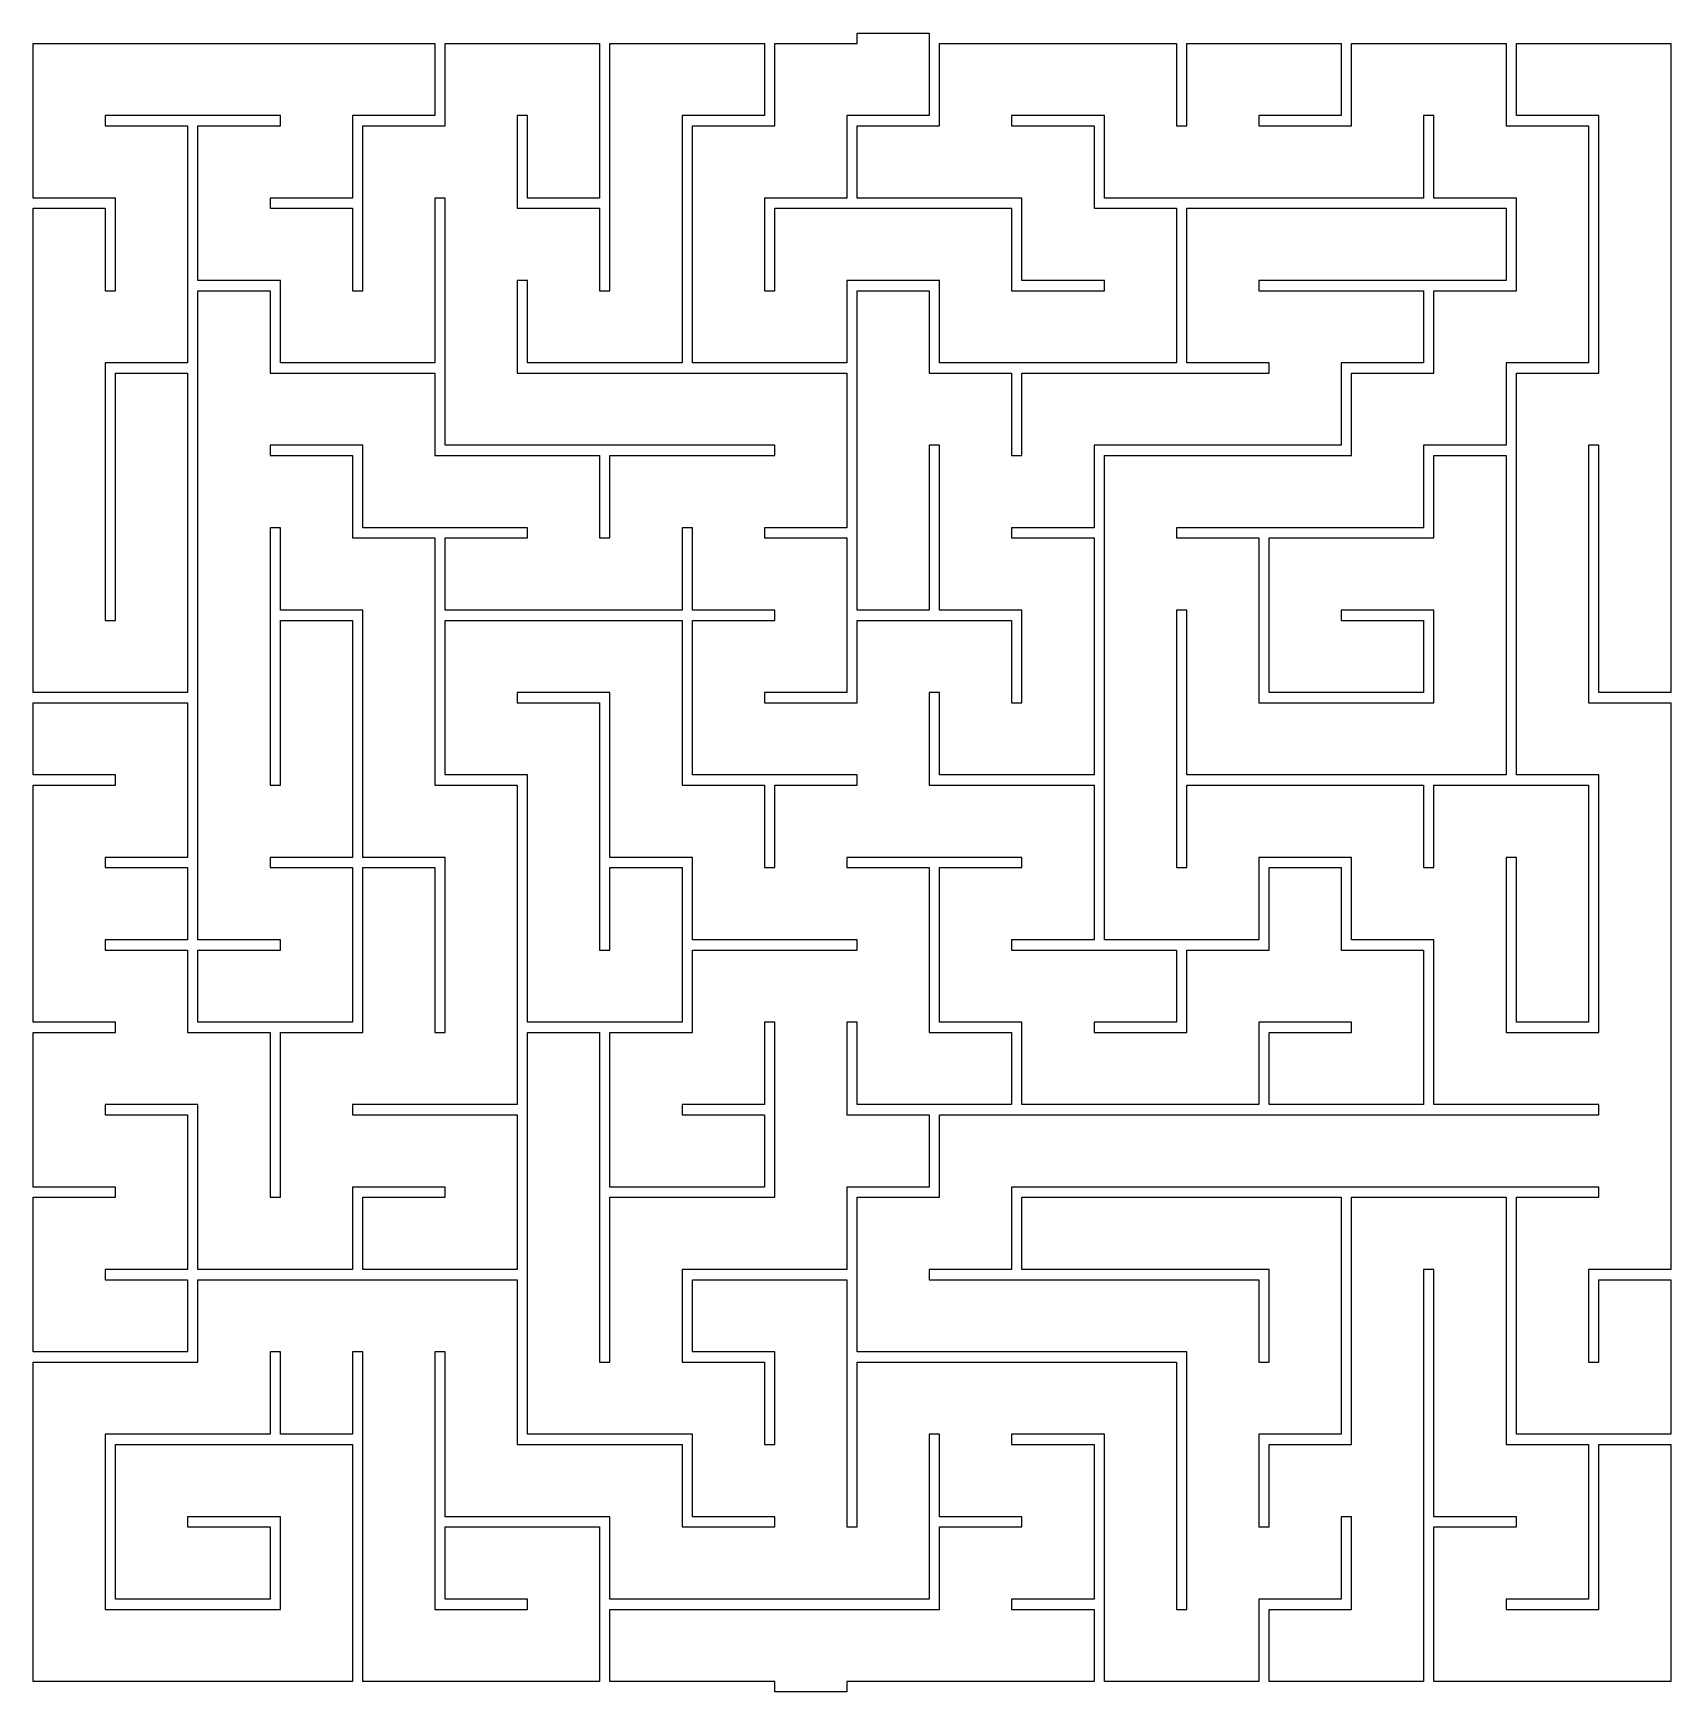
# Model space of a CAD drawing. Extents: x 6 to 903, y -818 to 91.
import ezdxf

# ---------------------------------------------------------------- set-up
doc = ezdxf.new("R2010")
doc.units = 0

msp = doc.modelspace()

# ---------------------------------------------------------------- linework, layer by layer
at = {"layer": 'Layer 1'}
for p, q in [((457.20028, 88.05336), (457.20028, 90.87558)), ((457.20028, 90.87558), (476.95578, 90.87558)), ((476.95578, 90.87558), (496.71128, 90.87558)), ((496.71128, 90.87558), (496.71128, 68.29778)), ((5.64424, 42.89824), (5.64424, 85.23154)), ((5.64424, 85.23154), (115.71124, 85.23154)), ((115.71124, 85.23154), (225.77824, 85.23154)), ((225.77824, 85.23154), (225.77824, 65.47604)), ((231.42268, 62.6537), (231.42268, 85.2315)), ((231.42268, 85.2315), (273.75598, 85.2315)), ((273.75598, 85.2315), (316.08928, 85.2315)), ((316.08928, 85.2315), (316.08928, 42.8982)), ((321.73388, 17.4982), (321.73388, 85.2315)), ((321.73388, 85.2315), (364.06718, 85.2315)), ((364.06718, 85.2315), (406.40048, 85.2315)), ((406.40048, 85.2315), (406.40048, 65.476)), ((412.04468, 62.65334), (412.04468, 85.23114)), ((412.04468, 85.23114), (434.62248, 85.23114)), ((434.62248, 85.23114), (457.20028, 85.23114)), ((457.20028, 85.23114), (457.20028, 88.05336)), ((502.35572, 62.65322), (502.35572, 85.23102)), ((502.35572, 85.23102), (567.26682, 85.23102)), ((567.26682, 85.23102), (632.17792, 85.23102)), ((632.17792, 85.23102), (632.17792, 62.65322)), ((637.82236, 62.65322), (637.82236, 85.23102)), ((637.82236, 85.23102), (680.15566, 85.23102)), ((680.15566, 85.23102), (722.48896, 85.23102)), ((722.48896, 85.23102), (722.48896, 65.47552)), ((728.13336, 62.65338), (728.13336, 85.23118)), ((728.13336, 85.23118), (770.46666, 85.23118)), ((770.46666, 85.23118), (812.79996, 85.23118)), ((812.79996, 85.23118), (812.79996, 62.65338)), ((818.44436, 65.4764), (818.44436, 85.2319)), ((818.44436, 85.2319), (860.77766, 85.2319)), ((860.77766, 85.2319), (903.11096, 85.2319)), ((903.11096, 85.2319), (903.11096, -92.5681)), ((225.77824, 65.47604), (225.77824, 45.72054)), ((406.40048, 65.476), (406.40048, 45.7205)), ((496.71128, 68.29778), (496.71128, 45.71998)), ((722.48896, 65.47552), (722.48896, 45.72002)), ((818.44436, 45.7209), (818.44436, 65.4764)), ((231.42268, 40.0759), (231.42268, 62.6537)), ((412.04468, 40.07554), (412.04468, 62.65334)), ((502.35572, 40.07542), (502.35572, 62.65322)), ((632.17792, 62.65322), (632.17792, 40.07542)), ((637.82236, 40.07542), (637.82236, 62.65322)), ((728.13336, 40.07558), (728.13336, 62.65338)), ((812.79996, 62.65338), (812.79996, 40.07558)), ((93.13326, 45.72118), (45.15556, 45.72118)), ((45.15556, 45.72118), (45.15556, 42.89896)), ((141.11096, 45.72118), (93.13326, 45.72118)), ((141.11096, 42.89896), (141.11096, 45.72118)), ((203.20044, 45.72054), (180.62264, 45.72054)), ((180.62264, 45.72054), (180.62264, 23.14274)), ((225.77824, 45.72054), (203.20044, 45.72054)), ((273.75606, 45.7205), (270.93384, 45.7205)), ((270.93384, 45.7205), (270.93384, 20.3205)), ((276.57828, 45.7205), (273.75606, 45.7205)), ((276.57828, 23.1427), (276.57828, 45.7205)), ((383.82268, 45.7205), (361.24488, 45.7205)), ((361.24488, 45.7205), (361.24488, -22.0128)), ((406.40048, 45.7205), (383.82268, 45.7205)), ((474.13348, 45.71998), (451.55568, 45.71998)), ((451.55568, 45.71998), (451.55568, 23.14218)), ((496.71128, 45.71998), (474.13348, 45.71998)), ((567.26668, 45.71998), (541.86668, 45.71998)), ((541.86668, 45.71998), (541.86668, 42.89776)), ((592.66668, 45.71998), (567.26668, 45.71998)), ((592.66668, 23.14218), (592.66668, 45.71998)), ((699.91116, 45.72002), (677.33336, 45.72002)), ((677.33336, 45.72002), (677.33336, 42.8978)), ((722.48896, 45.72002), (699.91116, 45.72002)), ((770.4665, 45.71998), (767.64428, 45.71998)), ((767.64428, 45.71998), (767.64428, 23.14218)), ((773.28872, 45.71998), (770.4665, 45.71998)), ((773.28872, 23.14218), (773.28872, 45.71998)), ((841.02216, 45.7209), (818.44436, 45.7209)), ((863.59996, 45.7209), (841.02216, 45.7209)), ((863.59996, -24.8346), (863.59996, 45.7209)), ((5.64424, 0.56494), (5.64424, 42.89824)), ((45.15556, 42.89896), (45.15556, 40.07674)), ((45.15556, 40.07674), (67.73336, 40.07674)), ((67.73336, 40.07674), (90.31116, 40.07674)), ((90.31116, 40.07674), (90.31116, -24.83436)), ((95.95536, -2.25656), (95.95536, 40.07674)), ((95.95536, 40.07674), (118.53316, 40.07674)), ((118.53316, 40.07674), (141.11096, 40.07674)), ((141.11096, 40.07674), (141.11096, 42.89896)), ((186.26708, -5.0796), (186.26708, 40.0759)), ((186.26708, 40.0759), (208.84488, 40.0759)), ((208.84488, 40.0759), (231.42268, 40.0759)), ((316.08928, 42.8982), (316.08928, 0.5649)), ((366.88908, -24.83556), (366.88908, 40.07554)), ((366.88908, 40.07554), (389.46688, 40.07554)), ((389.46688, 40.07554), (412.04468, 40.07554)), ((457.20012, 20.31992), (457.20012, 40.07542)), ((457.20012, 40.07542), (479.77792, 40.07542)), ((479.77792, 40.07542), (502.35572, 40.07542)), ((541.86668, 42.89776), (541.86668, 40.07554)), ((541.86668, 40.07554), (564.44448, 40.07554)), ((564.44448, 40.07554), (587.02228, 40.07554)), ((587.02228, 40.07554), (587.02228, 17.49774)), ((632.17792, 40.07542), (635.00014, 40.07542)), ((635.00014, 40.07542), (637.82236, 40.07542)), ((677.33336, 42.8978), (677.33336, 40.07558)), ((677.33336, 40.07558), (702.73336, 40.07558)), ((702.73336, 40.07558), (728.13336, 40.07558)), ((812.79996, 40.07558), (835.37776, 40.07558)), ((835.37776, 40.07558), (857.95556, 40.07558)), ((857.95556, 40.07558), (857.95556, -24.83552)), ((180.62264, 23.14274), (180.62264, 0.56494)), ((270.93384, 20.3205), (270.93384, -5.0795)), ((276.57828, 0.5649), (276.57828, 23.1427)), ((451.55568, 23.14218), (451.55568, 0.56438)), ((457.20012, 0.56442), (457.20012, 20.31992)), ((592.66668, 0.56438), (592.66668, 23.14218)), ((767.64428, 23.14218), (767.64428, 0.56438)), ((773.28872, 0.56438), (773.28872, 23.14218)), ((321.73388, -50.2351), (321.73388, 17.4982)), ((587.02228, 17.49774), (587.02228, -5.08006)), ((28.22204, 0.56494), (5.64424, 0.56494)), ((50.79984, 0.56494), (28.22204, 0.56494)), ((50.79984, -24.83506), (50.79984, 0.56494)), ((158.04484, 0.56494), (135.46704, 0.56494)), ((135.46704, 0.56494), (135.46704, -2.25728)), ((180.62264, 0.56494), (158.04484, 0.56494)), ((228.59978, 0.56554), (225.77756, 0.56554)), ((225.77756, 0.56554), (225.77756, -44.58996)), ((231.422, 0.56554), (228.59978, 0.56554)), ((231.422, -67.16776), (231.422, 0.56554)), ((296.33378, 0.5649), (276.57828, 0.5649)), ((316.08928, 0.5649), (296.33378, 0.5649)), ((428.97788, 0.56438), (406.40008, 0.56438)), ((406.40008, 0.56438), (406.40008, -24.83562)), ((451.55568, 0.56438), (428.97788, 0.56438)), ((502.35562, 0.56442), (457.20012, 0.56442)), ((547.51112, 0.56442), (502.35562, 0.56442)), ((547.51112, -22.01338), (547.51112, 0.56442)), ((680.15548, 0.56438), (592.66668, 0.56438)), ((767.64428, 0.56438), (680.15548, 0.56438)), ((795.86652, 0.56438), (773.28872, 0.56438)), ((818.44432, 0.56438), (795.86652, 0.56438)), ((818.44432, -24.83562), (818.44432, 0.56438)), ((5.6444, -137.72346), (5.6444, -5.07946)), ((5.6444, -5.07946), (25.3999, -5.07946)), ((25.3999, -5.07946), (45.1554, -5.07946)), ((45.1554, -5.07946), (45.1554, -27.65726)), ((95.95536, -44.58986), (95.95536, -2.25656)), ((135.46704, -2.25728), (135.46704, -5.0795)), ((135.46704, -5.0795), (158.04484, -5.0795)), ((158.04484, -5.0795), (180.62264, -5.0795)), ((180.62264, -5.0795), (180.62264, -27.6573)), ((186.26708, -50.2351), (186.26708, -5.0796)), ((270.93384, -5.0795), (293.51164, -5.0795)), ((293.51164, -5.0795), (316.08944, -5.0795)), ((316.08944, -5.0795), (316.08944, -27.6573)), ((412.04452, -27.65782), (412.04452, -5.08002)), ((412.04452, -5.08002), (476.95562, -5.08002)), ((476.95562, -5.08002), (541.86672, -5.08002)), ((541.86672, -5.08002), (541.86672, -27.65782)), ((587.02228, -5.08006), (609.60008, -5.08006)), ((609.60008, -5.08006), (632.17788, -5.08006)), ((632.17788, -5.08006), (632.17788, -47.41336)), ((637.82228, -47.41284), (637.82228, -5.07954)), ((637.82228, -5.07954), (725.31108, -5.07954)), ((725.31108, -5.07954), (812.79988, -5.07954)), ((812.79988, -5.07954), (812.79988, -24.83504)), ((50.79984, -50.23506), (50.79984, -24.83506)), ((90.31116, -24.83436), (90.31116, -89.74546)), ((361.24488, -22.0128), (361.24488, -89.7461)), ((366.88908, -89.74666), (366.88908, -24.83556)), ((406.40008, -24.83562), (406.40008, -50.23562)), ((547.51112, -44.59118), (547.51112, -22.01338)), ((812.79988, -24.83504), (812.79988, -44.59054)), ((818.44432, -50.23562), (818.44432, -24.83562)), ((857.95556, -24.83552), (857.95556, -89.74662)), ((863.59996, -95.3901), (863.59996, -24.8346)), ((45.1554, -27.65726), (45.1554, -50.23506)), ((180.62264, -27.6573), (180.62264, -50.2351)), ((316.08944, -27.6573), (316.08944, -50.2351)), ((412.04452, -50.23562), (412.04452, -27.65782)), ((541.86672, -27.65782), (541.86672, -50.23562)), ((118.53316, -44.58986), (95.95536, -44.58986)), ((141.11096, -44.58986), (118.53316, -44.58986)), ((141.11096, -67.16766), (141.11096, -44.58986)), ((225.77756, -44.58996), (225.77756, -89.74546)), ((273.75606, -44.5905), (270.93384, -44.5905)), ((270.93384, -44.5905), (270.93384, -69.9905)), ((276.57828, -44.5905), (273.75606, -44.5905)), ((276.57828, -67.1683), (276.57828, -44.5905)), ((476.95568, -44.59106), (451.55568, -44.59106)), ((451.55568, -44.59106), (451.55568, -67.16886)), ((502.35568, -44.59106), (476.95568, -44.59106)), ((502.35568, -67.16886), (502.35568, -44.59106)), ((570.08892, -44.59118), (547.51112, -44.59118)), ((592.66672, -44.59118), (570.08892, -44.59118)), ((592.66672, -47.4134), (592.66672, -44.59118)), ((745.06658, -44.59054), (677.33328, -44.59054)), ((677.33328, -44.59054), (677.33328, -47.41276)), ((812.79988, -44.59054), (745.06658, -44.59054)), ((45.1554, -50.23506), (47.97762, -50.23506)), ((47.97762, -50.23506), (50.79984, -50.23506)), ((95.95556, -228.0343), (95.95556, -50.2343)), ((95.95556, -50.2343), (115.71106, -50.2343)), ((115.71106, -50.2343), (135.46656, -50.2343)), ((135.46656, -50.2343), (135.46656, -72.8121)), ((180.62264, -50.2351), (183.44486, -50.2351)), ((183.44486, -50.2351), (186.26708, -50.2351)), ((316.08944, -50.2351), (318.91166, -50.2351)), ((318.91166, -50.2351), (321.73388, -50.2351)), ((406.40008, -50.23562), (409.2223, -50.23562)), ((409.2223, -50.23562), (412.04452, -50.23562)), ((457.20024, -137.72378), (457.20024, -50.23498)), ((457.20024, -50.23498), (476.95574, -50.23498)), ((476.95574, -50.23498), (496.71124, -50.23498)), ((496.71124, -50.23498), (496.71124, -72.81278)), ((541.86672, -50.23562), (567.26672, -50.23562)), ((567.26672, -50.23562), (592.66672, -50.23562)), ((592.66672, -50.23562), (592.66672, -47.4134)), ((632.17788, -47.41336), (632.17788, -89.74666)), ((637.82228, -89.74614), (637.82228, -47.41284)), ((677.33328, -47.41276), (677.33328, -50.23498)), ((677.33328, -50.23498), (722.48878, -50.23498)), ((722.48878, -50.23498), (767.64428, -50.23498)), ((767.64428, -50.23498), (767.64428, -69.99048)), ((773.28872, -72.81342), (773.28872, -50.23562)), ((773.28872, -50.23562), (795.86652, -50.23562)), ((795.86652, -50.23562), (818.44432, -50.23562)), ((141.11096, -89.74546), (141.11096, -67.16766)), ((231.422, -134.90106), (231.422, -67.16776)), ((270.93384, -69.9905), (270.93384, -95.3905)), ((276.57828, -89.7461), (276.57828, -67.1683)), ((451.55568, -67.16886), (451.55568, -89.74666)), ((502.35568, -89.74666), (502.35568, -67.16886)), ((767.64428, -69.99048), (767.64428, -89.74598)), ((135.46656, -72.8121), (135.46656, -95.3899)), ((496.71124, -72.81278), (496.71124, -95.39058)), ((773.28872, -95.39122), (773.28872, -72.81342)), ((67.73336, -89.74546), (45.15556, -89.74546)), ((45.15556, -89.74546), (45.15556, -160.30096)), ((90.31116, -89.74546), (67.73336, -89.74546)), ((183.44426, -89.74546), (141.11096, -89.74546)), ((225.77756, -89.74546), (183.44426, -89.74546)), ((318.91158, -89.7461), (276.57828, -89.7461)), ((361.24488, -89.7461), (318.91158, -89.7461)), ((409.22238, -89.74666), (366.88908, -89.74666)), ((451.55568, -89.74666), (409.22238, -89.74666)), ((567.26678, -89.74666), (502.35568, -89.74666)), ((632.17788, -89.74666), (567.26678, -89.74666)), ((660.40008, -89.74614), (637.82228, -89.74614)), ((682.97788, -89.74614), (660.40008, -89.74614)), ((682.97788, -92.56836), (682.97788, -89.74614)), ((745.06648, -89.74598), (722.48868, -89.74598)), ((722.48868, -89.74598), (722.48868, -112.32378)), ((767.64428, -89.74598), (745.06648, -89.74598)), ((835.37776, -89.74662), (812.79996, -89.74662)), ((812.79996, -89.74662), (812.79996, -112.32442)), ((857.95556, -89.74662), (835.37776, -89.74662)), ((50.8, -163.12316), (50.8, -95.38986)), ((50.8, -95.38986), (70.5555, -95.38986)), ((70.5555, -95.38986), (90.311, -95.38986)), ((90.311, -95.38986), (90.311, -182.87866)), ((135.46656, -95.3899), (180.62206, -95.3899)), ((180.62206, -95.3899), (225.77756, -95.3899)), ((225.77756, -95.3899), (225.77756, -117.9677)), ((270.93384, -95.3905), (361.24484, -95.3905)), ((361.24484, -95.3905), (451.55584, -95.3905)), ((451.55584, -95.3905), (451.55584, -137.7238)), ((496.71124, -95.39058), (519.28904, -95.39058)), ((519.28904, -95.39058), (541.86684, -95.39058)), ((541.86684, -95.39058), (541.86684, -117.96838)), ((547.51128, -117.96838), (547.51128, -95.39058)), ((547.51128, -95.39058), (615.24458, -95.39058)), ((615.24458, -95.39058), (682.97788, -95.39058)), ((682.97788, -95.39058), (682.97788, -92.56836)), ((728.13312, -117.96902), (728.13312, -95.39122)), ((728.13312, -95.39122), (750.71092, -95.39122)), ((750.71092, -95.39122), (773.28872, -95.39122)), ((818.44436, -205.4571), (818.44436, -95.3901)), ((818.44436, -95.3901), (841.02216, -95.3901)), ((841.02216, -95.3901), (863.59996, -95.3901)), ((903.11096, -92.5681), (903.11096, -270.3681)), ((225.77756, -117.9677), (225.77756, -140.5455)), ((541.86684, -117.96838), (541.86684, -140.54618)), ((547.51128, -140.54618), (547.51128, -117.96838)), ((722.48868, -112.32378), (722.48868, -134.90158)), ((728.13312, -140.54682), (728.13312, -117.96902)), ((812.79996, -112.32442), (812.79996, -134.90222)), ((160.86648, -134.90082), (135.46648, -134.90082)), ((135.46648, -134.90082), (135.46648, -137.72304)), ((186.26648, -134.90082), (160.86648, -134.90082)), ((186.26648, -157.47862), (186.26648, -134.90082)), ((321.733, -134.90106), (231.422, -134.90106)), ((412.044, -134.90106), (321.733, -134.90106)), ((412.044, -137.72328), (412.044, -134.90106)), ((499.53346, -134.90158), (496.71124, -134.90158)), ((496.71124, -134.90158), (496.71124, -180.05708)), ((502.35568, -134.90158), (499.53346, -134.90158)), ((502.35568, -180.05708), (502.35568, -134.90158)), ((654.75538, -134.90158), (587.02208, -134.90158)), ((587.02208, -134.90158), (587.02208, -157.47938)), ((722.48868, -134.90158), (654.75538, -134.90158)), ((790.22216, -134.90222), (767.64436, -134.90222)), ((767.64436, -134.90222), (767.64436, -157.48002)), ((812.79996, -134.90222), (790.22216, -134.90222)), ((860.77774, -134.9015), (857.95552, -134.9015)), ((857.95552, -134.9015), (857.95552, -205.457)), ((863.59996, -134.9015), (860.77774, -134.9015)), ((863.59996, -202.6348), (863.59996, -134.9015)), ((5.6444, -270.36746), (5.6444, -137.72346)), ((135.46648, -137.72304), (135.46648, -140.54526)), ((135.46648, -140.54526), (158.04428, -140.54526)), ((158.04428, -140.54526), (180.62208, -140.54526)), ((180.62208, -140.54526), (180.62208, -163.12306)), ((225.77756, -140.5455), (270.93306, -140.5455)), ((270.93306, -140.5455), (316.08856, -140.5455)), ((316.08856, -140.5455), (316.08856, -163.1233)), ((321.733, -163.1233), (321.733, -140.5455)), ((321.733, -140.5455), (366.8885, -140.5455)), ((366.8885, -140.5455), (412.044, -140.5455)), ((412.044, -140.5455), (412.044, -137.72328)), ((451.55584, -137.7238), (451.55584, -180.0571)), ((457.20024, -225.21258), (457.20024, -137.72378)), ((541.86684, -140.54618), (544.68906, -140.54618)), ((544.68906, -140.54618), (547.51128, -140.54618)), ((592.66652, -273.19082), (592.66652, -140.54682)), ((592.66652, -140.54682), (660.39982, -140.54682)), ((660.39982, -140.54682), (728.13312, -140.54682)), ((773.28876, -163.1243), (773.28876, -140.5465)), ((773.28876, -140.5465), (793.04426, -140.5465)), ((793.04426, -140.5465), (812.79976, -140.5465)), ((812.79976, -140.5465), (812.79976, -228.0353)), ((45.15556, -160.30096), (45.15556, -230.85646)), ((50.8, -230.85646), (50.8, -163.12316)), ((180.62208, -163.12306), (180.62208, -185.70086)), ((186.26648, -180.05642), (186.26648, -157.47862)), ((316.08856, -163.1233), (316.08856, -185.7011)), ((321.733, -185.7011), (321.733, -163.1233)), ((587.02208, -157.47938), (587.02208, -180.05718)), ((767.64436, -157.48002), (767.64436, -180.05782)), ((773.28876, -185.7021), (773.28876, -163.1243)), ((138.28894, -180.0565), (135.46672, -180.0565)), ((135.46672, -180.0565), (135.46672, -250.612)), ((141.11116, -180.0565), (138.28894, -180.0565)), ((141.11116, -202.6343), (141.11116, -180.0565)), ((231.42198, -180.05642), (186.26648, -180.05642)), ((276.57748, -180.05642), (231.42198, -180.05642)), ((276.57748, -182.87864), (276.57748, -180.05642)), ((364.0663, -180.05626), (361.24408, -180.05626)), ((361.24408, -180.05626), (361.24408, -202.63406)), ((366.88852, -180.05626), (364.0663, -180.05626)), ((366.88852, -202.63406), (366.88852, -180.05626)), ((428.97804, -180.0571), (406.40024, -180.0571)), ((406.40024, -180.0571), (406.40024, -182.87932)), ((451.55584, -180.0571), (428.97804, -180.0571)), ((496.71124, -180.05708), (496.71124, -225.21258)), ((502.35568, -225.21258), (502.35568, -180.05708)), ((564.44428, -180.05718), (541.86648, -180.05718)), ((541.86648, -180.05718), (541.86648, -182.8794)), ((587.02208, -180.05718), (564.44428, -180.05718)), ((699.91106, -180.05782), (632.17776, -180.05782)), ((632.17776, -180.05782), (632.17776, -182.88004)), ((767.64436, -180.05782), (699.91106, -180.05782)), ((90.311, -182.87866), (90.311, -270.36746)), ((180.62208, -185.70086), (203.19988, -185.70086)), ((203.19988, -185.70086), (225.77768, -185.70086)), ((225.77768, -185.70086), (225.77768, -253.43416)), ((231.42188, -205.45636), (231.42188, -185.70086)), ((231.42188, -185.70086), (253.99968, -185.70086)), ((253.99968, -185.70086), (276.57748, -185.70086)), ((276.57748, -185.70086), (276.57748, -182.87864)), ((316.08856, -185.7011), (318.91078, -185.7011)), ((318.91078, -185.7011), (321.733, -185.7011)), ((406.40024, -182.87932), (406.40024, -185.70154)), ((406.40024, -185.70154), (428.97804, -185.70154)), ((428.97804, -185.70154), (451.55584, -185.70154)), ((451.55584, -185.70154), (451.55584, -228.03484)), ((541.86648, -182.8794), (541.86648, -185.70162)), ((541.86648, -185.70162), (564.44428, -185.70162)), ((564.44428, -185.70162), (587.02208, -185.70162)), ((587.02208, -185.70162), (587.02208, -250.61272)), ((632.17776, -182.88004), (632.17776, -185.70226)), ((632.17776, -185.70226), (654.75556, -185.70226)), ((654.75556, -185.70226), (677.33336, -185.70226)), ((677.33336, -185.70226), (677.33336, -230.85776)), ((682.97776, -228.0354), (682.97776, -185.7021)), ((682.97776, -185.7021), (728.13326, -185.7021)), ((728.13326, -185.7021), (773.28876, -185.7021)), ((141.11116, -225.2121), (141.11116, -202.6343)), ((231.42188, -225.21186), (231.42188, -205.45636)), ((361.24408, -202.63406), (361.24408, -225.21186)), ((366.88852, -225.21186), (366.88852, -202.63406)), ((818.44436, -315.5241), (818.44436, -205.4571)), ((857.95552, -205.457), (857.95552, -276.0125)), ((863.59996, -270.3681), (863.59996, -202.6348)), ((163.68896, -225.2121), (141.11116, -225.2121)), ((186.26676, -225.2121), (163.68896, -225.2121)), ((186.26676, -292.9454), (186.26676, -225.2121)), ((296.33298, -225.21186), (231.42188, -225.21186)), ((361.24408, -225.21186), (296.33298, -225.21186)), ((389.46632, -225.21186), (366.88852, -225.21186)), ((412.04412, -225.21186), (389.46632, -225.21186)), ((412.04412, -228.03408), (412.04412, -225.21186)), ((476.95574, -225.21258), (457.20024, -225.21258)), ((496.71124, -225.21258), (476.95574, -225.21258)), ((524.93348, -225.21258), (502.35568, -225.21258)), ((547.51128, -225.21258), (524.93348, -225.21258)), ((547.51128, -250.61258), (547.51128, -225.21258)), ((634.99994, -225.2131), (632.17772, -225.2131)), ((632.17772, -225.2131), (632.17772, -295.7686)), ((637.82216, -225.2131), (634.99994, -225.2131)), ((637.82216, -270.3686), (637.82216, -225.2131)), ((747.88876, -225.21326), (722.48876, -225.21326)), ((722.48876, -225.21326), (722.48876, -228.03548)), ((773.28876, -225.21326), (747.88876, -225.21326)), ((773.28876, -250.61326), (773.28876, -225.21326)), ((45.15556, -230.85646), (47.97778, -230.85646)), ((47.97778, -230.85646), (50.8, -230.85646)), ((95.95556, -405.8343), (95.95556, -228.0343)), ((141.11116, -276.012), (141.11116, -230.8565)), ((141.11116, -230.8565), (160.86666, -230.8565)), ((160.86666, -230.8565), (180.62216, -230.8565)), ((180.62216, -230.8565), (180.62216, -295.7676)), ((231.42168, -273.18964), (231.42168, -230.85634)), ((231.42168, -230.85634), (296.33278, -230.85634)), ((296.33278, -230.85634), (361.24388, -230.85634)), ((361.24388, -230.85634), (361.24388, -276.01184)), ((366.88852, -273.1896), (366.88852, -230.8563)), ((366.88852, -230.8563), (389.46632, -230.8563)), ((389.46632, -230.8563), (412.04412, -230.8563)), ((412.04412, -230.8563), (412.04412, -228.03408)), ((451.55584, -228.03484), (451.55584, -270.36814)), ((457.20024, -253.43478), (457.20024, -230.85698)), ((457.20024, -230.85698), (499.53354, -230.85698)), ((499.53354, -230.85698), (541.86684, -230.85698)), ((541.86684, -230.85698), (541.86684, -253.43478)), ((677.33336, -230.85776), (677.33336, -276.01326)), ((682.97776, -270.3687), (682.97776, -228.0354)), ((722.48876, -228.03548), (722.48876, -230.8577)), ((722.48876, -230.8577), (745.06656, -230.8577)), ((745.06656, -230.8577), (767.64436, -230.8577)), ((767.64436, -230.8577), (767.64436, -250.6132)), ((812.79976, -228.0353), (812.79976, -315.5241)), ((135.46672, -250.612), (135.46672, -321.1675)), ((225.77768, -253.43416), (225.77768, -321.16746)), ((457.20024, -276.01258), (457.20024, -253.43478)), ((541.86684, -253.43478), (541.86684, -276.01258)), ((547.51128, -276.01258), (547.51128, -250.61258)), ((587.02208, -250.61272), (587.02208, -315.52382)), ((767.64436, -250.6132), (767.64436, -270.3687)), ((773.28876, -276.01326), (773.28876, -250.61326)), ((47.9777, -270.36746), (5.6444, -270.36746)), ((90.311, -270.36746), (47.9777, -270.36746)), ((296.33284, -270.3675), (270.93284, -270.3675)), ((270.93284, -270.3675), (270.93284, -273.18972)), ((321.73284, -270.3675), (296.33284, -270.3675)), ((321.73284, -315.523), (321.73284, -270.3675)), ((428.97804, -270.36814), (406.40024, -270.36814)), ((406.40024, -270.36814), (406.40024, -273.19036)), ((451.55584, -270.36814), (428.97804, -270.36814)), ((499.53326, -270.36822), (496.71104, -270.36822)), ((496.71104, -270.36822), (496.71104, -295.76822)), ((502.35548, -270.36822), (499.53326, -270.36822)), ((502.35548, -292.94602), (502.35548, -270.36822)), ((637.82216, -315.5241), (637.82216, -270.3686)), ((725.31106, -270.3687), (682.97776, -270.3687)), ((767.64436, -270.3687), (725.31106, -270.3687)), ((883.35546, -270.3681), (863.59996, -270.3681)), ((903.11096, -270.3681), (883.35546, -270.3681)), ((5.64468, -295.76752), (5.64468, -276.01202)), ((5.64468, -276.01202), (47.97798, -276.01202)), ((47.97798, -276.01202), (90.31128, -276.01202)), ((90.31128, -276.01202), (90.31128, -318.34532)), ((141.11116, -321.1675), (141.11116, -276.012)), ((231.42168, -315.52294), (231.42168, -273.18964)), ((270.93284, -273.18972), (270.93284, -276.01194)), ((270.93284, -276.01194), (293.51064, -276.01194)), ((293.51064, -276.01194), (316.08844, -276.01194)), ((316.08844, -276.01194), (316.08844, -343.74524)), ((361.24388, -276.01184), (361.24388, -321.16734)), ((366.88852, -315.5229), (366.88852, -273.1896)), ((406.40024, -273.19036), (406.40024, -276.01258)), ((406.40024, -276.01258), (431.80024, -276.01258)), ((431.80024, -276.01258), (457.20024, -276.01258)), ((541.86684, -276.01258), (544.68906, -276.01258)), ((544.68906, -276.01258), (547.51128, -276.01258)), ((592.66652, -405.83482), (592.66652, -273.19082)), ((677.33336, -276.01326), (725.31106, -276.01326)), ((725.31106, -276.01326), (773.28876, -276.01326)), ((857.95552, -276.0125), (880.53332, -276.0125)), ((880.53332, -276.0125), (903.11112, -276.0125)), ((903.11112, -276.0125), (903.11112, -431.2345)), ((5.64468, -315.52302), (5.64468, -295.76752)), ((180.62216, -295.7676), (180.62216, -360.6787)), ((186.26676, -360.6787), (186.26676, -292.9454)), ((496.71104, -295.76822), (496.71104, -321.16822)), ((502.35548, -315.52382), (502.35548, -292.94602)), ((632.17772, -295.7686), (632.17772, -366.3241)), ((28.22248, -315.52302), (5.64468, -315.52302)), ((50.80028, -315.52302), (28.22248, -315.52302)), ((50.80028, -318.34524), (50.80028, -315.52302)), ((253.99948, -315.52294), (231.42168, -315.52294)), ((276.57728, -315.52294), (253.99948, -315.52294)), ((276.57728, -383.25624), (276.57728, -315.52294)), ((321.73284, -360.6785), (321.73284, -315.523)), ((412.04402, -315.5229), (366.88852, -315.5229)), ((457.19952, -315.5229), (412.04402, -315.5229)), ((457.19952, -318.34512), (457.19952, -315.5229)), ((544.68878, -315.52382), (502.35548, -315.52382)), ((587.02208, -315.52382), (544.68878, -315.52382)), ((725.31096, -315.5241), (637.82216, -315.5241)), ((812.79976, -315.5241), (725.31096, -315.5241)), ((841.02216, -315.5241), (818.44436, -315.5241)), ((863.59996, -315.5241), (841.02216, -315.5241)), ((863.59996, -386.0796), (863.59996, -315.5241)), ((5.64468, -386.07856), (5.64468, -321.16746)), ((5.64468, -321.16746), (28.22248, -321.16746)), ((28.22248, -321.16746), (50.80028, -321.16746)), ((50.80028, -321.16746), (50.80028, -318.34524)), ((90.31128, -318.34532), (90.31128, -360.67862)), ((135.46672, -321.1675), (138.28894, -321.1675)), ((138.28894, -321.1675), (141.11116, -321.1675)), ((225.77768, -321.16746), (248.35548, -321.16746)), ((248.35548, -321.16746), (270.93328, -321.16746)), ((270.93328, -321.16746), (270.93328, -408.65626)), ((361.24388, -321.16734), (383.82168, -321.16734)), ((383.82168, -321.16734), (406.39948, -321.16734)), ((406.39948, -321.16734), (406.39948, -343.74514)), ((412.04392, -343.74514), (412.04392, -321.16734)), ((412.04392, -321.16734), (434.62172, -321.16734)), ((434.62172, -321.16734), (457.19952, -321.16734)), ((457.19952, -321.16734), (457.19952, -318.34512)), ((496.71104, -321.16822), (541.86654, -321.16822)), ((541.86654, -321.16822), (587.02204, -321.16822)), ((587.02204, -321.16822), (587.02204, -363.50152)), ((637.82216, -343.7463), (637.82216, -321.1685)), ((637.82216, -321.1685), (702.73326, -321.1685)), ((702.73326, -321.1685), (767.64436, -321.1685)), ((767.64436, -321.1685), (767.64436, -343.7463)), ((773.2888, -343.7463), (773.2888, -321.1685)), ((773.2888, -321.1685), (815.6221, -321.1685)), ((815.6221, -321.1685), (857.9554, -321.1685)), ((857.9554, -321.1685), (857.9554, -386.0796)), ((316.08844, -343.74524), (316.08844, -411.47854)), ((406.39948, -343.74514), (406.39948, -366.32294)), ((412.04392, -366.32294), (412.04392, -343.74514)), ((637.82216, -366.3241), (637.82216, -343.7463)), ((767.64436, -343.7463), (767.64436, -366.3241)), ((773.2888, -366.3241), (773.2888, -343.7463)), ((67.73348, -360.67862), (45.15568, -360.67862)), ((45.15568, -360.67862), (45.15568, -363.50084)), ((45.15568, -363.50084), (45.15568, -366.32306)), ((90.31128, -360.67862), (67.73348, -360.67862)), ((158.04436, -360.6787), (135.46656, -360.6787)), ((135.46656, -360.6787), (135.46656, -363.50092)), ((135.46656, -363.50092), (135.46656, -366.32314)), ((180.62216, -360.6787), (158.04436, -360.6787)), ((208.84456, -360.6787), (186.26676, -360.6787)), ((231.42236, -360.6787), (208.84456, -360.6787)), ((231.42236, -408.6564), (231.42236, -360.6787)), ((344.31064, -360.6785), (321.73284, -360.6785)), ((366.88844, -360.6785), (344.31064, -360.6785)), ((366.88844, -383.2563), (366.88844, -360.6785)), ((499.53314, -360.67922), (451.55544, -360.67922)), ((451.55544, -360.67922), (451.55544, -363.50144)), ((451.55544, -363.50144), (451.55544, -366.32366)), ((547.51084, -360.67922), (499.53314, -360.67922)), ((547.51084, -363.50144), (547.51084, -360.67922)), ((547.51084, -366.32366), (547.51084, -363.50144)), ((587.02204, -363.50152), (587.02204, -405.83482)), ((702.73312, -360.67922), (677.33312, -360.67922)), ((677.33312, -360.67922), (677.33312, -383.25702)), ((728.13312, -360.67922), (702.73312, -360.67922)), ((728.13312, -383.25702), (728.13312, -360.67922)), ((815.62218, -360.6797), (812.79996, -360.6797)), ((812.79996, -360.6797), (812.79996, -408.6574)), ((818.4444, -360.6797), (815.62218, -360.6797)), ((818.4444, -405.8352), (818.4444, -360.6797)), ((45.15568, -366.32306), (67.73348, -366.32306)), ((67.73348, -366.32306), (90.31128, -366.32306)), ((90.31128, -366.32306), (90.31128, -386.07856)), ((135.46656, -366.32314), (158.04436, -366.32314)), ((158.04436, -366.32314), (180.62216, -366.32314)), ((180.62216, -366.32314), (180.62216, -408.65644)), ((186.26692, -411.4786), (186.26692, -366.3231)), ((186.26692, -366.3231), (206.02242, -366.3231)), ((206.02242, -366.3231), (225.77792, -366.3231)), ((225.77792, -366.3231), (225.77792, -411.4786)), ((321.73288, -388.90074), (321.73288, -366.32294)), ((321.73288, -366.32294), (341.48838, -366.32294)), ((341.48838, -366.32294), (361.24388, -366.32294)), ((361.24388, -366.32294), (361.24388, -408.65624)), ((406.39948, -366.32294), (409.2217, -366.32294)), ((409.2217, -366.32294), (412.04392, -366.32294)), ((451.55544, -366.32366), (474.13324, -366.32366)), ((474.13324, -366.32366), (496.71104, -366.32366)), ((496.71104, -366.32366), (496.71104, -411.47916)), ((502.35524, -408.65696), (502.35524, -366.32366)), ((502.35524, -366.32366), (524.93304, -366.32366)), ((524.93304, -366.32366), (547.51084, -366.32366)), ((632.17772, -366.3241), (634.99994, -366.3241)), ((634.99994, -366.3241), (637.82216, -366.3241)), ((682.97744, -388.9013), (682.97744, -366.3235)), ((682.97744, -366.3235), (702.73294, -366.3235)), ((702.73294, -366.3235), (722.48844, -366.3235)), ((722.48844, -366.3235), (722.48844, -388.9013)), ((767.64436, -366.3241), (770.46658, -366.3241)), ((770.46658, -366.3241), (773.2888, -366.3241)), ((5.64468, -450.98966), (5.64468, -386.07856)), ((90.31128, -386.07856), (90.31128, -405.83406)), ((276.57728, -450.98954), (276.57728, -383.25624)), ((321.73288, -411.47854), (321.73288, -388.90074)), ((366.88844, -405.8341), (366.88844, -383.2563)), ((677.33312, -383.25702), (677.33312, -405.83482)), ((682.97744, -411.4791), (682.97744, -388.9013)), ((722.48844, -388.9013), (722.48844, -411.4791)), ((728.13312, -405.83482), (728.13312, -383.25702)), ((857.9554, -386.0796), (857.9554, -450.9907)), ((863.59996, -456.6351), (863.59996, -386.0796)), ((67.73348, -405.83406), (45.15568, -405.83406)), ((45.15568, -405.83406), (45.15568, -408.65628)), ((45.15568, -408.65628), (45.15568, -411.4785)), ((90.31128, -405.83406), (67.73348, -405.83406)), ((118.53336, -405.8343), (95.95556, -405.8343)), ((141.11116, -405.8343), (118.53336, -405.8343)), ((141.11116, -408.65652), (141.11116, -405.8343)), ((141.11116, -411.47874), (141.11116, -408.65652)), ((180.62216, -408.65644), (180.62216, -450.98974)), ((231.42236, -456.6341), (231.42236, -408.6564)), ((270.93328, -408.65626), (270.93328, -496.14506)), ((361.24388, -408.65624), (361.24388, -450.98954)), ((412.04394, -405.8341), (366.88844, -405.8341)), ((457.19944, -405.8341), (412.04394, -405.8341)), ((457.19944, -408.65632), (457.19944, -405.8341)), ((457.19944, -411.47854), (457.19944, -408.65632)), ((502.35524, -450.99026), (502.35524, -408.65696)), ((564.44424, -405.83482), (541.86644, -405.83482)), ((541.86644, -405.83482), (541.86644, -408.65704)), ((541.86644, -408.65704), (541.86644, -411.47926)), ((587.02204, -405.83482), (564.44424, -405.83482)), ((634.99982, -405.83482), (592.66652, -405.83482)), ((677.33312, -405.83482), (634.99982, -405.83482)), ((750.71092, -405.83482), (728.13312, -405.83482)), ((773.28872, -405.83482), (750.71092, -405.83482)), ((773.28872, -450.99032), (773.28872, -405.83482)), ((812.79996, -408.6574), (812.79996, -456.6351)), ((818.4444, -450.9907), (818.4444, -405.8352)), ((45.15568, -411.4785), (67.73348, -411.4785)), ((67.73348, -411.4785), (90.31128, -411.4785)), ((90.31128, -411.4785), (90.31128, -434.0563)), ((95.95556, -431.23424), (95.95556, -411.47874)), ((95.95556, -411.47874), (118.53336, -411.47874)), ((118.53336, -411.47874), (141.11116, -411.47874)), ((186.26692, -456.6341), (186.26692, -411.4786)), ((225.77792, -411.4786), (225.77792, -456.6341)), ((316.08844, -411.47854), (318.91066, -411.47854)), ((318.91066, -411.47854), (321.73288, -411.47854)), ((366.88844, -434.05634), (366.88844, -411.47854)), ((366.88844, -411.47854), (412.04394, -411.47854)), ((412.04394, -411.47854), (457.19944, -411.47854)), ((496.71104, -411.47916), (496.71104, -456.63466)), ((541.86644, -411.47926), (587.02194, -411.47926)), ((587.02194, -411.47926), (632.17744, -411.47926)), ((632.17744, -411.47926), (632.17744, -431.23476)), ((637.82184, -434.0569), (637.82184, -411.4791)), ((637.82184, -411.4791), (660.39964, -411.4791)), ((660.39964, -411.4791), (682.97744, -411.4791)), ((722.48844, -411.4791), (745.06624, -411.4791)), ((745.06624, -411.4791), (767.64404, -411.4791)), ((767.64404, -411.4791), (767.64404, -453.8124)), ((90.31128, -434.0563), (90.31128, -456.6341)), ((95.95556, -450.98974), (95.95556, -431.23424)), ((366.88844, -456.63414), (366.88844, -434.05634)), ((632.17744, -431.23476), (632.17744, -450.99026)), ((637.82184, -456.6347), (637.82184, -434.0569)), ((903.11112, -431.2345), (903.11112, -586.4565)), ((28.22248, -450.98966), (5.64468, -450.98966)), ((50.80028, -450.98966), (28.22248, -450.98966)), ((50.80028, -453.81188), (50.80028, -450.98966)), ((50.80028, -456.6341), (50.80028, -453.81188)), ((138.28886, -450.98974), (95.95556, -450.98974)), ((180.62216, -450.98974), (138.28886, -450.98974)), ((318.91058, -450.98954), (276.57728, -450.98954)), ((361.24388, -450.98954), (318.91058, -450.98954)), ((409.22166, -450.9897), (406.39944, -450.9897)), ((406.39944, -450.9897), (406.39944, -473.5675)), ((412.04388, -450.9897), (409.22166, -450.9897)), ((412.04388, -498.9674), (412.04388, -450.9897)), ((454.37782, -450.99006), (451.5556, -450.99006)), ((451.5556, -450.99006), (451.5556, -476.39006)), ((457.20004, -450.99006), (454.37782, -450.99006)), ((457.20004, -473.56786), (457.20004, -450.99006)), ((524.93304, -450.99026), (502.35524, -450.99026)), ((547.51084, -450.99026), (524.93304, -450.99026)), ((547.51084, -473.56806), (547.51084, -450.99026)), ((609.59964, -450.99026), (587.02184, -450.99026)), ((587.02184, -450.99026), (587.02184, -453.81248)), ((587.02184, -453.81248), (587.02184, -456.6347)), ((632.17744, -450.99026), (609.59964, -450.99026)), ((702.73304, -450.99026), (677.33304, -450.99026)), ((677.33304, -450.99026), (677.33304, -473.56806)), ((728.13304, -450.99026), (702.73304, -450.99026)), ((728.13304, -453.81248), (728.13304, -450.99026)), ((728.13304, -456.6347), (728.13304, -453.81248)), ((767.64404, -453.8124), (767.64404, -496.1457)), ((773.28872, -496.14582), (773.28872, -450.99032)), ((838.1999, -450.9907), (818.4444, -450.9907)), ((857.9554, -450.9907), (838.1999, -450.9907)), ((5.64468, -498.9674), (5.64468, -456.6341)), ((5.64468, -456.6341), (28.22248, -456.6341)), ((28.22248, -456.6341), (50.80028, -456.6341)), ((90.31128, -456.6341), (112.88908, -456.6341)), ((112.88908, -456.6341), (135.46688, -456.6341)), ((135.46688, -456.6341), (135.46688, -501.7896)), ((141.11132, -501.7896), (141.11132, -456.6341)), ((141.11132, -456.6341), (163.68912, -456.6341)), ((163.68912, -456.6341), (186.26692, -456.6341)), ((225.77792, -456.6341), (228.60014, -456.6341)), ((228.60014, -456.6341), (231.42236, -456.6341)), ((276.57744, -566.7011), (276.57744, -456.6341)), ((276.57744, -456.6341), (296.33294, -456.6341)), ((296.33294, -456.6341), (316.08844, -456.6341)), ((316.08844, -456.6341), (316.08844, -546.9451)), ((321.73284, -498.96744), (321.73284, -456.63414)), ((321.73284, -456.63414), (344.31064, -456.63414)), ((344.31064, -456.63414), (366.88844, -456.63414)), ((496.71104, -456.63466), (519.28884, -456.63466)), ((519.28884, -456.63466), (541.86664, -456.63466)), ((541.86664, -456.63466), (541.86664, -476.39016)), ((587.02184, -456.6347), (612.42184, -456.6347)), ((612.42184, -456.6347), (637.82184, -456.6347)), ((682.97744, -476.3902), (682.97744, -456.6347)), ((682.97744, -456.6347), (705.55524, -456.6347)), ((705.55524, -456.6347), (728.13304, -456.6347)), ((812.79996, -456.6351), (838.19996, -456.6351)), ((838.19996, -456.6351), (863.59996, -456.6351)), ((406.39944, -473.5675), (406.39944, -496.1453)), ((451.5556, -476.39006), (451.5556, -501.79006)), ((457.20004, -496.14566), (457.20004, -473.56786)), ((541.86664, -476.39016), (541.86664, -496.14566)), ((547.51084, -496.14586), (547.51084, -473.56806)), ((677.33304, -473.56806), (677.33304, -496.14586)), ((682.97744, -496.1457), (682.97744, -476.3902)), ((5.64468, -541.3007), (5.64468, -498.9674)), ((70.55568, -496.14526), (45.15568, -496.14526)), ((45.15568, -496.14526), (45.15568, -498.96748)), ((45.15568, -498.96748), (45.15568, -501.7897)), ((95.95568, -496.14526), (70.55568, -496.14526)), ((95.95568, -541.30076), (95.95568, -496.14526)), ((225.77778, -496.14506), (180.62228, -496.14506)), ((180.62228, -496.14506), (180.62228, -498.96728)), ((180.62228, -498.96728), (180.62228, -501.7895)), ((270.93328, -496.14506), (225.77778, -496.14506)), ((321.73284, -541.30074), (321.73284, -498.96744)), ((383.82164, -496.1453), (361.24384, -496.1453)), ((361.24384, -496.1453), (361.24384, -498.96752)), ((361.24384, -498.96752), (361.24384, -501.78974)), ((406.39944, -496.1453), (383.82164, -496.1453)), ((412.04388, -546.9451), (412.04388, -498.9674)), ((499.53334, -496.14566), (457.20004, -496.14566)), ((541.86664, -496.14566), (499.53334, -496.14566)), ((612.42194, -496.14586), (547.51084, -496.14586)), ((677.33304, -496.14586), (612.42194, -496.14586)), ((725.31074, -496.1457), (682.97744, -496.1457)), ((767.64404, -496.1457), (725.31074, -496.1457)), ((818.44422, -496.14582), (773.28872, -496.14582)), ((863.59972, -496.14582), (818.44422, -496.14582)), ((863.59972, -498.96804), (863.59972, -496.14582)), ((863.59972, -501.79026), (863.59972, -498.96804)), ((45.15568, -501.7897), (67.73348, -501.7897)), ((67.73348, -501.7897), (90.31128, -501.7897)), ((90.31128, -501.7897), (90.31128, -544.123)), ((135.46688, -501.7896), (135.46688, -546.9451)), ((141.11132, -546.9451), (141.11132, -501.7896)), ((180.62228, -501.7895), (225.77778, -501.7895)), ((225.77778, -501.7895), (270.93328, -501.7895)), ((270.93328, -501.7895), (270.93328, -544.1228)), ((361.24384, -501.78974), (383.82164, -501.78974)), ((383.82164, -501.78974), (406.39944, -501.78974)), ((406.39944, -501.78974), (406.39944, -521.54524)), ((451.5556, -501.79006), (474.1334, -501.79006)), ((474.1334, -501.79006), (496.7112, -501.79006)), ((496.7112, -501.79006), (496.7112, -521.54556)), ((502.35572, -524.36806), (502.35572, -501.79026)), ((502.35572, -501.79026), (682.97772, -501.79026)), ((682.97772, -501.79026), (863.59972, -501.79026)), ((406.39944, -521.54524), (406.39944, -541.30074)), ((496.7112, -521.54556), (496.7112, -541.30106)), ((502.35572, -546.94586), (502.35572, -524.36806)), ((28.22248, -541.3007), (5.64468, -541.3007)), ((50.80028, -541.3007), (28.22248, -541.3007)), ((50.80028, -544.12292), (50.80028, -541.3007)), ((50.80028, -546.94514), (50.80028, -544.12292)), ((90.31128, -544.123), (90.31128, -586.4563)), ((95.95568, -586.45626), (95.95568, -541.30076)), ((206.02228, -541.30066), (180.62228, -541.30066)), ((180.62228, -541.30066), (180.62228, -563.87846)), ((231.42228, -541.30066), (206.02228, -541.30066)), ((231.42228, -544.12288), (231.42228, -541.30066)), ((231.42228, -546.9451), (231.42228, -544.12288)), ((270.93328, -544.1228), (270.93328, -586.4561)), ((364.06614, -541.30074), (321.73284, -541.30074)), ((406.39944, -541.30074), (364.06614, -541.30074)), ((474.1334, -541.30106), (451.5556, -541.30106)), ((451.5556, -541.30106), (451.5556, -563.87886)), ((496.7112, -541.30106), (474.1334, -541.30106)), ((702.73296, -541.30086), (541.86596, -541.30086)), ((541.86596, -541.30086), (541.86596, -563.87866)), ((863.59996, -541.30086), (702.73296, -541.30086)), ((863.59996, -544.12308), (863.59996, -541.30086)), ((863.59996, -546.9453), (863.59996, -544.12308)), ((5.64468, -589.27844), (5.64468, -546.94514)), ((5.64468, -546.94514), (28.22248, -546.94514)), ((28.22248, -546.94514), (50.80028, -546.94514)), ((135.46688, -546.9451), (138.2891, -546.9451)), ((138.2891, -546.9451), (141.11132, -546.9451)), ((186.26668, -566.7006), (186.26668, -546.9451)), ((186.26668, -546.9451), (208.84448, -546.9451)), ((208.84448, -546.9451), (231.42228, -546.9451)), ((316.08844, -546.9451), (316.08844, -637.2561)), ((321.73288, -592.1006), (321.73288, -546.9451)), ((321.73288, -546.9451), (366.88838, -546.9451)), ((366.88838, -546.9451), (412.04388, -546.9451)), ((457.20012, -589.27916), (457.20012, -546.94586)), ((457.20012, -546.94586), (479.77792, -546.94586)), ((479.77792, -546.94586), (502.35572, -546.94586)), ((547.5102, -566.701), (547.5102, -546.9455)), ((547.5102, -546.9455), (634.999, -546.9455)), ((634.999, -546.9455), (722.4878, -546.9455)), ((722.4878, -546.9455), (722.4878, -611.8566)), ((728.13224, -614.6788), (728.13224, -546.9455)), ((728.13224, -546.9455), (770.46554, -546.9455)), ((770.46554, -546.9455), (812.79884, -546.9455)), ((812.79884, -546.9455), (812.79884, -614.6788)), ((818.44436, -611.8564), (818.44436, -546.9453)), ((818.44436, -546.9453), (841.02216, -546.9453)), ((841.02216, -546.9453), (863.59996, -546.9453)), ((180.62228, -563.87846), (180.62228, -586.45626)), ((186.26668, -586.4561), (186.26668, -566.7006)), ((276.57744, -676.7681), (276.57744, -566.7011)), ((451.5556, -563.87886), (451.5556, -586.45666)), ((541.86596, -563.87866), (541.86596, -586.45646)), ((547.5102, -586.4565), (547.5102, -566.701)), ((5.64468, -631.61174), (5.64468, -589.27844)), ((67.73348, -586.4563), (45.15568, -586.4563)), ((45.15568, -586.4563), (45.15568, -589.27852)), ((45.15568, -589.27852), (45.15568, -592.10074)), ((90.31128, -586.4563), (67.73348, -586.4563)), ((138.28898, -586.45626), (95.95568, -586.45626)), ((180.62228, -586.45626), (138.28898, -586.45626)), ((228.59998, -586.4561), (186.26668, -586.4561)), ((270.93328, -586.4561), (228.59998, -586.4561)), ((406.4001, -586.45666), (361.2446, -586.45666)), ((361.2446, -586.45666), (361.2446, -611.85666)), ((451.5556, -586.45666), (406.4001, -586.45666)), ((457.20012, -631.61246), (457.20012, -589.27916)), ((519.28816, -586.45646), (496.71036, -586.45646)), ((496.71036, -586.45646), (496.71036, -589.27868)), ((496.71036, -589.27868), (496.71036, -592.1009)), ((541.86596, -586.45646), (519.28816, -586.45646)), ((615.2435, -586.4565), (547.5102, -586.4565)), ((682.9768, -586.4565), (615.2435, -586.4565)), ((682.9768, -611.8565), (682.9768, -586.4565)), ((770.46542, -586.4567), (767.6432, -586.4567)), ((767.6432, -586.4567), (767.6432, -699.3457)), ((773.28764, -586.4567), (770.46542, -586.4567)), ((773.28764, -654.19), (773.28764, -586.4567)), ((880.53332, -586.4565), (857.95552, -586.4565)), ((857.95552, -586.4565), (857.95552, -611.8565)), ((903.11112, -586.4565), (880.53332, -586.4565)), ((45.15568, -592.10074), (67.73348, -592.10074)), ((67.73348, -592.10074), (90.31128, -592.10074)), ((90.31128, -592.10074), (90.31128, -611.85624)), ((95.95544, -614.67934), (95.95544, -592.10154)), ((95.95544, -592.10154), (183.44424, -592.10154)), ((183.44424, -592.10154), (270.93304, -592.10154)), ((270.93304, -592.10154), (270.93304, -637.25704)), ((321.73288, -637.2561), (321.73288, -592.1006)), ((366.88904, -611.85676), (366.88904, -592.10126)), ((366.88904, -592.10126), (409.22234, -592.10126)), ((409.22234, -592.10126), (451.55564, -592.10126)), ((451.55564, -592.10126), (451.55564, -659.83456)), ((496.71036, -592.1009), (587.02136, -592.1009)), ((587.02136, -592.1009), (677.33236, -592.1009)), ((677.33236, -592.1009), (677.33236, -614.6787)), ((863.59996, -614.6787), (863.59996, -592.1009)), ((863.59996, -592.1009), (883.35546, -592.1009)), ((883.35546, -592.1009), (903.11096, -592.1009)), ((903.11096, -592.1009), (903.11096, -634.4342)), ((90.31128, -611.85624), (90.31128, -631.61174)), ((95.95544, -637.25714), (95.95544, -614.67934)), ((361.2446, -611.85666), (361.2446, -637.25666)), ((366.88904, -631.61226), (366.88904, -611.85676)), ((677.33236, -614.6787), (677.33236, -637.2565)), ((682.9768, -637.2565), (682.9768, -611.8565)), ((722.4878, -611.8566), (722.4878, -676.7677)), ((728.13224, -682.4121), (728.13224, -614.6788)), ((812.79884, -614.6788), (812.79884, -682.4121)), ((818.44436, -676.7675), (818.44436, -611.8564)), ((857.95552, -611.8565), (857.95552, -637.2565)), ((863.59996, -637.2565), (863.59996, -614.6787)), ((47.97798, -631.61174), (5.64468, -631.61174)), ((90.31128, -631.61174), (47.97798, -631.61174)), ((138.28866, -631.6127), (135.46644, -631.6127)), ((135.46644, -631.6127), (135.46644, -654.1905)), ((141.11088, -631.6127), (138.28866, -631.6127)), ((141.11088, -654.1905), (141.11088, -631.6127)), ((183.4441, -631.6127), (180.62188, -631.6127)), ((180.62188, -631.6127), (180.62188, -654.1905)), ((186.26632, -631.6127), (183.4441, -631.6127)), ((186.26632, -721.9237), (186.26632, -631.6127)), ((228.59974, -631.61254), (225.77752, -631.61254)), ((225.77752, -631.61254), (225.77752, -702.16804)), ((231.42196, -631.61254), (228.59974, -631.61254)), ((231.42196, -676.76804), (231.42196, -631.61254)), ((389.46684, -631.61226), (366.88904, -631.61226)), ((412.04464, -631.61226), (389.46684, -631.61226)), ((412.04464, -657.01226), (412.04464, -631.61226)), ((547.51112, -631.61246), (457.20012, -631.61246)), ((637.82212, -631.61246), (547.51112, -631.61246)), ((637.82212, -702.16796), (637.82212, -631.61246)), ((903.11096, -634.4342), (903.11096, -676.7675)), ((5.64444, -724.74594), (5.64444, -637.25714)), ((5.64444, -637.25714), (50.79994, -637.25714)), ((50.79994, -637.25714), (95.95544, -637.25714)), ((270.93304, -637.25704), (270.93304, -682.41254)), ((316.08844, -637.2561), (318.91066, -637.2561)), ((318.91066, -637.2561), (321.73288, -637.2561)), ((361.2446, -637.25666), (383.8224, -637.25666)), ((383.8224, -637.25666), (406.4002, -637.25666)), ((406.4002, -637.25666), (406.4002, -659.83446)), ((457.20008, -682.41236), (457.20008, -637.25686)), ((457.20008, -637.25686), (544.68888, -637.25686)), ((544.68888, -637.25686), (632.17768, -637.25686)), ((632.17768, -637.25686), (632.17768, -704.99016)), ((677.33236, -637.2565), (680.15458, -637.2565)), ((680.15458, -637.2565), (682.9768, -637.2565)), ((857.95552, -637.2565), (860.77774, -637.2565)), ((860.77774, -637.2565), (863.59996, -637.2565)), ((135.46644, -654.1905), (135.46644, -676.7683)), ((141.11088, -676.7683), (141.11088, -654.1905)), ((180.62188, -654.1905), (180.62188, -676.7683)), ((773.28764, -721.9233), (773.28764, -654.19)), ((406.4002, -659.83446), (406.4002, -682.41226)), ((412.04464, -682.41226), (412.04464, -657.01226)), ((451.55564, -659.83456), (451.55564, -727.56786)), ((90.31094, -676.7683), (45.15544, -676.7683)), ((45.15544, -676.7683), (45.15544, -724.746)), ((135.46644, -676.7683), (90.31094, -676.7683)), ((160.86638, -676.7683), (141.11088, -676.7683)), ((180.62188, -676.7683), (160.86638, -676.7683)), ((231.42196, -721.92354), (231.42196, -676.76804)), ((321.73294, -676.7681), (276.57744, -676.7681)), ((366.88844, -676.7681), (321.73294, -676.7681)), ((366.88844, -699.3459), (366.88844, -676.7681)), ((499.53278, -676.76814), (496.71056, -676.76814)), ((496.71056, -676.76814), (496.71056, -721.92364)), ((502.355, -676.76814), (499.53278, -676.76814)), ((502.355, -699.34594), (502.355, -676.76814)), ((567.26556, -676.7683), (541.86556, -676.7683)), ((541.86556, -676.7683), (541.86556, -679.59052)), ((541.86556, -679.59052), (541.86556, -682.41274)), ((592.66556, -676.7683), (567.26556, -676.7683)), ((592.66556, -744.5016), (592.66556, -676.7683)), ((699.91, -676.7677), (677.3322, -676.7677)), ((677.3322, -676.7677), (677.3322, -702.1677)), ((722.4878, -676.7677), (699.91, -676.7677)), ((860.77766, -676.7675), (818.44436, -676.7675)), ((903.11096, -676.7675), (860.77766, -676.7675)), ((50.79984, -724.74584), (50.79984, -682.41254)), ((50.79984, -682.41254), (115.71094, -682.41254)), ((115.71094, -682.41254), (180.62204, -682.41254)), ((180.62204, -682.41254), (180.62204, -747.32364)), ((270.93304, -682.41254), (316.08854, -682.41254)), ((316.08854, -682.41254), (361.24404, -682.41254)), ((361.24404, -682.41254), (361.24404, -704.99034)), ((406.4002, -682.41226), (409.22242, -682.41226)), ((409.22242, -682.41226), (412.04464, -682.41226)), ((457.20008, -727.56786), (457.20008, -682.41236)), ((541.86556, -682.41274), (564.44336, -682.41274)), ((564.44336, -682.41274), (587.02116, -682.41274)), ((587.02116, -682.41274), (587.02116, -724.74604)), ((682.97664, -704.9899), (682.97664, -682.4121)), ((682.97664, -682.4121), (705.55444, -682.4121)), ((705.55444, -682.4121), (728.13224, -682.4121)), ((812.79884, -682.4121), (835.37664, -682.4121)), ((835.37664, -682.4121), (857.95444, -682.4121)), ((857.95444, -682.4121), (857.95444, -724.7454)), ((863.59884, -727.56764), (863.59884, -682.41214)), ((863.59884, -682.41214), (883.35434, -682.41214)), ((883.35434, -682.41214), (903.10984, -682.41214)), ((903.10984, -682.41214), (903.10984, -747.32324)), ((366.88844, -721.9237), (366.88844, -699.3459)), ((502.355, -721.92374), (502.355, -699.34594)), ((767.6432, -699.3457), (767.6432, -812.2347)), ((225.77752, -702.16804), (225.77752, -772.72354)), ((361.24404, -704.99034), (361.24404, -727.56814)), ((632.17768, -704.99016), (632.17768, -772.72346)), ((637.82212, -772.72346), (637.82212, -702.16796)), ((677.3322, -702.1677), (677.3322, -727.5677)), ((682.97664, -727.5677), (682.97664, -704.9899)), ((5.64444, -812.23474), (5.64444, -724.74594)), ((45.15544, -724.746), (45.15544, -772.7237)), ((50.79984, -767.07914), (50.79984, -724.74584)), ((115.71084, -721.9237), (90.31084, -721.9237)), ((90.31084, -721.9237), (90.31084, -724.74592)), ((90.31084, -724.74592), (90.31084, -727.56814)), ((141.11084, -721.9237), (115.71084, -721.9237)), ((141.11084, -747.3237), (141.11084, -721.9237)), ((186.26632, -812.2347), (186.26632, -721.9237)), ((276.57746, -721.92354), (231.42196, -721.92354)), ((321.73296, -721.92354), (276.57746, -721.92354)), ((321.73296, -744.50134), (321.73296, -721.92354)), ((389.46624, -721.9237), (366.88844, -721.9237)), ((412.04404, -721.9237), (389.46624, -721.9237)), ((412.04404, -724.74592), (412.04404, -721.9237)), ((412.04404, -727.56814), (412.04404, -724.74592)), ((496.71056, -721.92364), (496.71056, -767.07914)), ((524.9328, -721.92374), (502.355, -721.92374)), ((547.5106, -721.92374), (524.9328, -721.92374)), ((547.5106, -724.74596), (547.5106, -721.92374)), ((547.5106, -727.56818), (547.5106, -724.74596)), ((587.02116, -724.74604), (587.02116, -767.07934)), ((725.30998, -721.9237), (722.48776, -721.9237)), ((722.48776, -721.9237), (722.48776, -744.5015)), ((728.1322, -721.9237), (725.30998, -721.9237)), ((728.1322, -747.3237), (728.1322, -721.9237)), ((795.86544, -721.9233), (773.28764, -721.9233)), ((818.44324, -721.9233), (795.86544, -721.9233)), ((818.44324, -724.74552), (818.44324, -721.9233)), ((818.44324, -727.56774), (818.44324, -724.74552)), ((857.95444, -724.7454), (857.95444, -767.0787)), ((90.31084, -727.56814), (112.88864, -727.56814)), ((112.88864, -727.56814), (135.46644, -727.56814)), ((135.46644, -727.56814), (135.46644, -747.32364)), ((231.42192, -747.3236), (231.42192, -727.5681)), ((231.42192, -727.5681), (273.75522, -727.5681)), ((273.75522, -727.5681), (316.08852, -727.5681)), ((316.08852, -727.5681), (316.08852, -769.9014)), ((361.24404, -727.56814), (386.64404, -727.56814)), ((386.64404, -727.56814), (412.04404, -727.56814)), ((451.55564, -727.56786), (454.37786, -727.56786)), ((454.37786, -727.56786), (457.20008, -727.56786)), ((502.355, -750.14598), (502.355, -727.56818)), ((502.355, -727.56818), (524.9328, -727.56818)), ((524.9328, -727.56818), (547.5106, -727.56818)), ((677.3322, -727.5677), (680.15442, -727.5677)), ((680.15442, -727.5677), (682.97664, -727.5677)), ((773.28764, -769.90104), (773.28764, -727.56774)), ((773.28764, -727.56774), (795.86544, -727.56774)), ((795.86544, -727.56774), (818.44324, -727.56774)), ((863.59884, -772.72314), (863.59884, -727.56764)), ((321.73296, -767.07914), (321.73296, -744.50134)), ((592.66556, -812.2349), (592.66556, -744.5016)), ((722.48776, -744.5015), (722.48776, -767.0793)), ((135.46644, -747.32364), (135.46644, -767.07914)), ((141.11084, -772.7237), (141.11084, -747.3237)), ((180.62204, -747.32364), (180.62204, -812.23474)), ((231.42192, -767.0791), (231.42192, -747.3236)), ((502.355, -772.72378), (502.355, -750.14598)), ((728.1322, -772.7237), (728.1322, -747.3237)), ((903.10984, -747.32324), (903.10984, -812.23434)), ((93.13314, -767.07914), (50.79984, -767.07914)), ((135.46644, -767.07914), (93.13314, -767.07914)), ((253.99972, -767.0791), (231.42192, -767.0791)), ((276.57752, -767.0791), (253.99972, -767.0791)), ((276.57752, -769.90132), (276.57752, -767.0791)), ((276.57752, -772.72354), (276.57752, -769.90132)), ((316.08852, -769.9014), (316.08852, -812.2347)), ((409.22176, -767.07914), (321.73296, -767.07914)), ((496.71056, -767.07914), (409.22176, -767.07914)), ((564.44336, -767.07934), (541.86556, -767.07934)), ((541.86556, -767.07934), (541.86556, -769.90156)), ((541.86556, -769.90156), (541.86556, -772.72378)), ((587.02116, -767.07934), (564.44336, -767.07934)), ((699.90996, -767.0793), (677.33216, -767.0793)), ((677.33216, -767.0793), (677.33216, -789.6571)), ((722.48776, -767.0793), (699.90996, -767.0793)), ((773.28764, -812.23434), (773.28764, -769.90104)), ((835.37664, -767.0787), (812.79884, -767.0787)), ((812.79884, -767.0787), (812.79884, -769.90092)), ((812.79884, -769.90092), (812.79884, -772.72314)), ((857.95444, -767.0787), (835.37664, -767.0787)), ((45.15544, -772.7237), (93.13314, -772.7237)), ((93.13314, -772.7237), (141.11084, -772.7237)), ((225.77752, -772.72354), (251.17752, -772.72354)), ((251.17752, -772.72354), (276.57752, -772.72354)), ((321.733, -792.47928), (321.733, -772.72378)), ((321.733, -772.72378), (412.044, -772.72378)), ((412.044, -772.72378), (502.355, -772.72378)), ((541.86556, -772.72378), (564.44336, -772.72378)), ((564.44336, -772.72378), (587.02116, -772.72378)), ((587.02116, -772.72378), (587.02116, -792.47928)), ((632.17768, -772.72346), (634.9999, -772.72346)), ((634.9999, -772.72346), (637.82212, -772.72346)), ((682.9766, -792.4792), (682.9766, -772.7237)), ((682.9766, -772.7237), (705.5544, -772.7237)), ((705.5544, -772.7237), (728.1322, -772.7237)), ((812.79884, -772.72314), (838.19884, -772.72314)), ((838.19884, -772.72314), (863.59884, -772.72314)), ((677.33216, -789.6571), (677.33216, -812.2349)), ((321.733, -812.23478), (321.733, -792.47928)), ((587.02116, -792.47928), (587.02116, -812.23478)), ((682.9766, -812.2347), (682.9766, -792.4792)), ((93.13324, -812.23474), (5.64444, -812.23474)), ((180.62204, -812.23474), (93.13324, -812.23474)), ((251.17742, -812.2347), (186.26632, -812.2347)), ((316.08852, -812.2347), (251.17742, -812.2347)), ((366.8885, -812.23478), (321.733, -812.23478)), ((412.044, -812.23478), (366.8885, -812.23478)), ((412.04356, -817.87922), (412.04356, -815.057)), ((412.04356, -815.057), (412.044, -815.057)), ((431.79906, -817.87922), (412.04356, -817.87922)), ((412.044, -815.057), (412.044, -812.23478)), ((451.55456, -817.87922), (431.79906, -817.87922)), ((519.28786, -812.23478), (451.55456, -812.23478)), ((451.55456, -812.23478), (451.55456, -815.057)), ((451.55456, -815.057), (451.55456, -817.87922)), ((587.02116, -812.23478), (519.28786, -812.23478)), ((634.99886, -812.2349), (592.66556, -812.2349)), ((677.33216, -812.2349), (634.99886, -812.2349)), ((725.3099, -812.2347), (682.9766, -812.2347)), ((767.6432, -812.2347), (725.3099, -812.2347)), ((838.19874, -812.23434), (773.28764, -812.23434)), ((903.10984, -812.23434), (838.19874, -812.23434))]:
    msp.add_line(p, q, dxfattribs=at)

doc.saveas('drawing.dxf')
